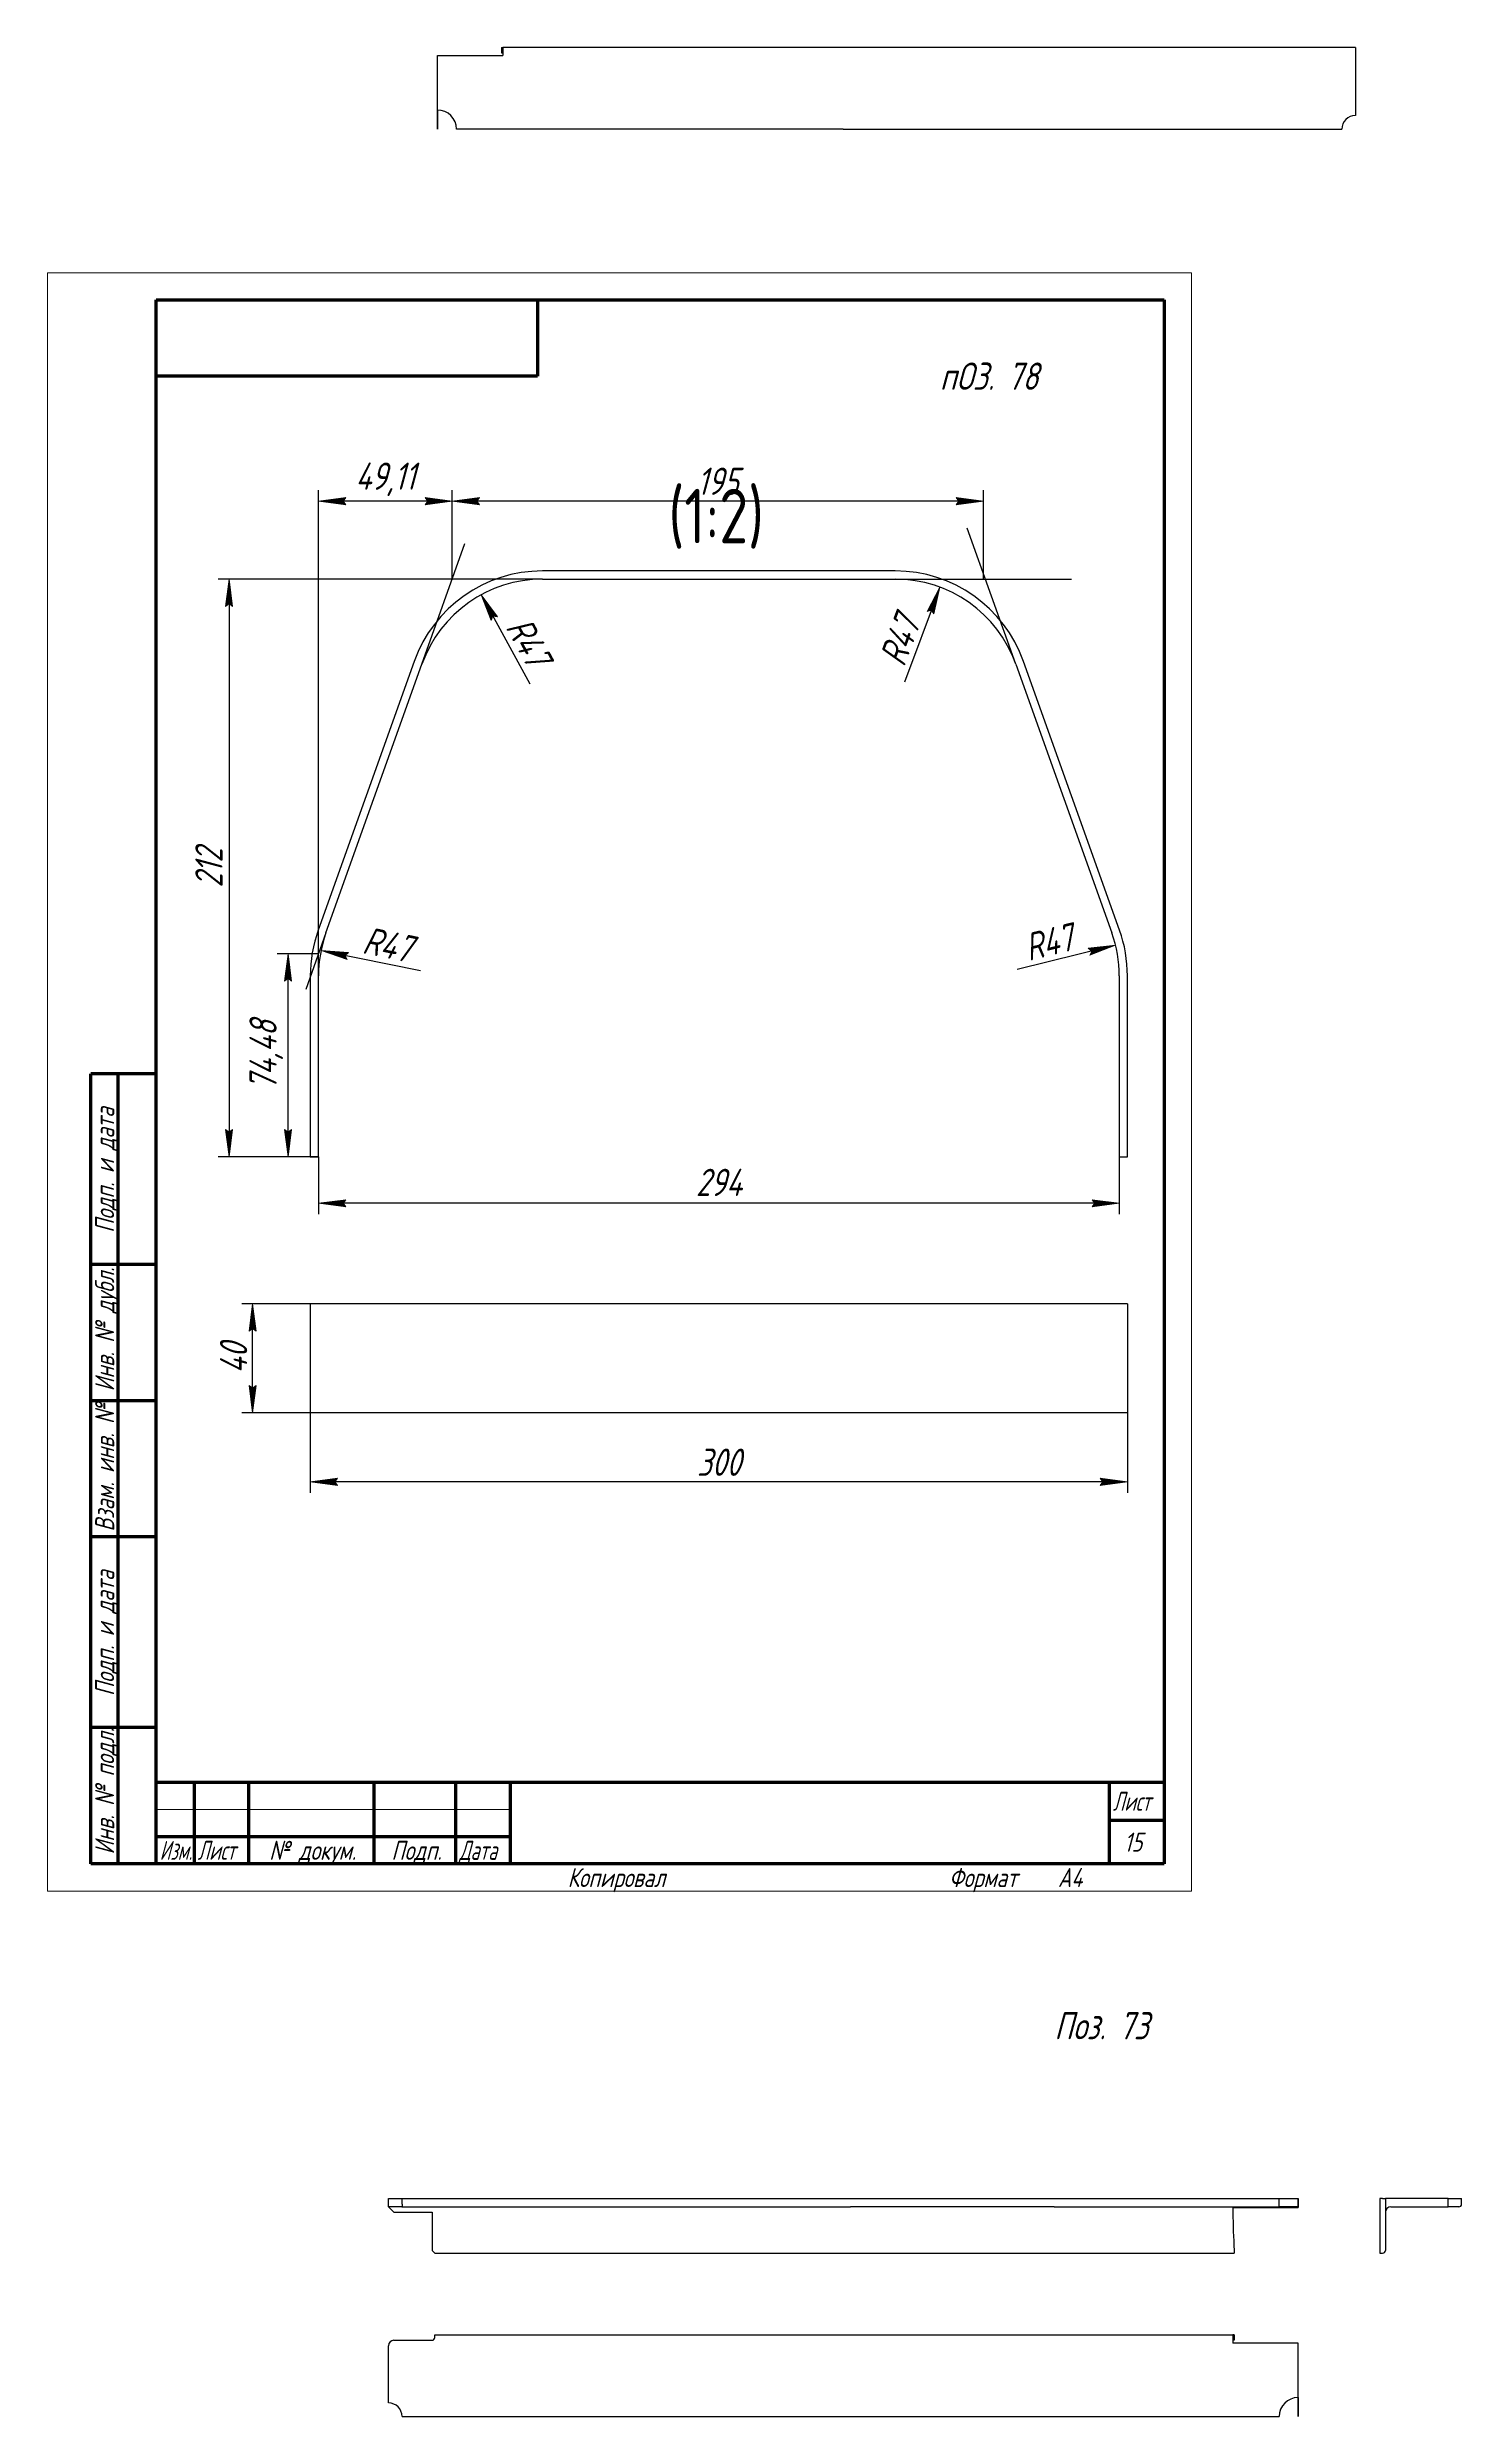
# Model space of a CAD drawing. Header units: millimetres. Extents: x 0 to 3617, y -258 to 680.
# Drawn here: x 2940 to 3199.6, y -96.4 to 338.4 of the extents above; entities that cross this region are included whole.
import ezdxf

# ---------------------------------------------------------------- set-up
doc = ezdxf.new("R2010")
doc.units = ezdxf.units.MM
doc.linetypes.add('K5LT_BASIC', pattern=[0])
doc.linetypes.add('K5LT_THIN', pattern=[0])
doc.layers.add('Системный слой', color=7, linetype='Continuous')
doc.layers.add('Системный слой (1)', color=7, linetype='Continuous', true_color=0x909090)
doc.styles.add('KDIMTEXTSTYLE', font='GOST_AU.SHX', dxfattribs={"width": 0.96, "oblique": 15, "height": 5})
doc.styles.add('KTEXTSTYLE', font='GOST_AU.SHX', dxfattribs={"width": 0.96, "height": 5})
doc.dimstyles.new('KDIMSTYLE (0.50)', dxfattribs={"dimtxt": 5, "dimasz": 1, "dimexe": 2, "dimexo": 0, "dimgap": 1, "dimtad": 1, "dimlfac": 2, "dimtxsty": 'KDIMTEXTSTYLE', "dimsah": 1, "dimcen": 0, "dimdle": 1, "dimadec": 0, "dimazin": 0, "dimtfac": 0.667, "dimtmove": 0, "dimatfit": 3, "dimfxl": 1, "dimtvp": 1, "dimtolj": 1, "dimtzin": 0, "dimarcsym": 0})

msp = doc.modelspace()

# ---------------------------------------------------------------- texts
at = {"color": 7, "char_height": 2.5, "attachment_point": 1, "style": 'KTEXTSTYLE'}
for s, insert in [('\\H3.5;\\W0.965;\\Q15;\\Q15;\\H5.00;пОЗ. 78', (3103.847, 280.5112)), ('\\H3.5;\\W0.965;\\Q15;\\Q0;\\H10.00;{\\c16711680;(1:2)}', (3054.0101, 257.3405)), ('\\H3.5;\\W0.965;\\Q15;\\Q15;\\H5.00;Поз. 73', (3124.842, -22.2077))]:
    msp.add_mtext(s, dxfattribs=dict(at, insert=insert))

# ---------------------------------------------------------------- blocks, each defined once
blk = doc.blocks.new('KDIMARROW_01')
at = {"layer": 'Системный слой'}
blk.add_hatch(color=0, dxfattribs=at).paths.add_polyline_path([(-5, -0.66), (0, 0), (-5, 0.66), (-4.5, 0)])
at = {"layer": 'Системный слой', "color": 0, "linetype": 'K5LT_THIN', "lineweight": 18}
for p, q in [((-4.5, 0), (-5, 0.66)), ((-5, 0.66), (0, 0)), ((0, 0), (-5, -0.66)), ((-5, -0.66), (-4.5, 0))]:
    blk.add_line(p, q, dxfattribs=at)
at = {"layer": 'Системный слой (1)', "color": 0, "linetype": 'K5LT_THIN', "lineweight": 18}
blk.add_line((0, 0), (-1, 0), dxfattribs=at)
blk = doc.blocks.new('D50')
at = {"color": 0, "lineweight": -2}
for p, q in [((2989.77, 134.77), (2989.77, 124.22)), ((3136.77, 134.77), (3136.77, 124.22)), ((3135.77, 126.22), (2990.77, 126.22))]:
    blk.add_line(p, q, dxfattribs=at)
at = {"layer": 'Defpoints', "color": 0}
for p in [(2989.77, 134.77), (3136.77, 134.77), (2989.77, 126.22)]:
    blk.add_point(p, dxfattribs=at)
at = {"color": 0, "lineweight": -2, "rotation": 180}
blk.add_blockref('KDIMARROW_01', (2989.77, 126.22), dxfattribs=at)
at = {"color": 0, "lineweight": -2}
blk.add_blockref('KDIMARROW_01', (3136.77, 126.22), dxfattribs=at)
at = {"color": 7, "insert": (3063.27, 130.06), "char_height": 5, "attachment_point": 5, "style": 'KDIMTEXTSTYLE'}
blk.add_mtext('\\A1;\\H5.0;\\W0.965;\\Q15;294', dxfattribs=at)
blk = doc.blocks.new('D51')
at = {"color": 0, "lineweight": -2}
for p, q in [((3030.89, 240.77), (2971.35, 240.77)), ((2973.35, 239.77), (2973.35, 135.77)), ((2989.77, 134.77), (2971.35, 134.77))]:
    blk.add_line(p, q, dxfattribs=at)
at = {"layer": 'Defpoints', "color": 0}
for p in [(3030.89, 240.77), (2973.35, 134.77), (2989.77, 134.77)]:
    blk.add_point(p, dxfattribs=at)
at = {"color": 0, "lineweight": -2}
for p, rotation in [((2973.35, 240.77), 90), ((2973.35, 134.77), 270)]:
    blk.add_blockref('KDIMARROW_01', p, dxfattribs=dict(at, rotation=rotation))
at = {"color": 7, "insert": (2969.66, 187.77), "char_height": 5, "attachment_point": 5, "rotation": 90, "style": 'KDIMTEXTSTYLE'}
blk.add_mtext('\\A1;\\H5.0;\\W0.965;\\Q15;212', dxfattribs=at)
blk = doc.blocks.new('D52')
at = {"color": 0, "lineweight": -2}
for p, q in [((2989.77, 172.01), (2982.18, 172.01)), ((2984.18, 135.77), (2984.18, 171.01)), ((2989.77, 134.77), (2982.18, 134.77))]:
    blk.add_line(p, q, dxfattribs=at)
at = {"layer": 'Defpoints', "color": 0}
for p in [(2984.18, 172.01), (2989.77, 172.01), (2989.77, 134.77)]:
    blk.add_point(p, dxfattribs=at)
at = {"color": 0, "lineweight": -2}
for p, rotation in [((2984.18, 172.01), 90), ((2984.18, 134.77), 270)]:
    blk.add_blockref('KDIMARROW_01', p, dxfattribs=dict(at, rotation=rotation))
at = {"color": 7, "insert": (2980.18, 153.39), "char_height": 5, "attachment_point": 5, "rotation": 90, "style": 'KDIMTEXTSTYLE'}
blk.add_mtext('\\A1;\\H5.0;\\W0.965;\\Q15;74,48', dxfattribs=at)
blk = doc.blocks.new('D53')
at = {"color": 0, "lineweight": -2}
for p, q in [((2989.77, 134.77), (2989.77, 257.08)), ((3014.33, 240.77), (3014.33, 257.08)), ((3013.33, 255.08), (2990.77, 255.08))]:
    blk.add_line(p, q, dxfattribs=at)
at = {"layer": 'Defpoints', "color": 0}
for p in [(2989.77, 255.08), (3014.33, 240.77), (2989.77, 134.77)]:
    blk.add_point(p, dxfattribs=at)
at = {"color": 0, "lineweight": -2, "rotation": 180}
blk.add_blockref('KDIMARROW_01', (2989.77, 255.08), dxfattribs=at)
at = {"color": 0, "lineweight": -2}
blk.add_blockref('KDIMARROW_01', (3014.33, 255.08), dxfattribs=at)
at = {"color": 7, "insert": (3002.05, 259.08), "char_height": 5, "attachment_point": 5, "style": 'KDIMTEXTSTYLE'}
blk.add_mtext('\\A1;\\H5.0;\\W0.965;\\Q15;49,11', dxfattribs=at)
blk = doc.blocks.new('D54')
at = {"color": 0, "lineweight": -2}
for p, q in [((3014.33, 240.77), (3014.33, 257.08)), ((3111.83, 240.77), (3111.83, 257.08)), ((3110.83, 255.08), (3015.33, 255.08))]:
    blk.add_line(p, q, dxfattribs=at)
at = {"layer": 'Defpoints', "color": 0}
for p in [(3014.33, 255.08), (3014.33, 240.77), (3111.83, 240.77)]:
    blk.add_point(p, dxfattribs=at)
at = {"color": 0, "lineweight": -2, "rotation": 180}
blk.add_blockref('KDIMARROW_01', (3014.33, 255.08), dxfattribs=at)
at = {"color": 0, "lineweight": -2}
blk.add_blockref('KDIMARROW_01', (3111.83, 255.08), dxfattribs=at)
at = {"color": 7, "insert": (3063.08, 258.73), "char_height": 5, "attachment_point": 5, "style": 'KDIMTEXTSTYLE'}
blk.add_mtext('\\A1;\\H5.0;\\W0.965;\\Q15;195', dxfattribs=at)
blk = doc.blocks.new('D55')
at = {"color": 0, "lineweight": -2}
blk.add_line((3020.12, 237.03), (3028.55, 221.57), dxfattribs=at)
at = {"layer": 'Defpoints', "color": 0}
for p in [(3019.64, 237.91), (3030.89, 217.27)]:
    blk.add_point(p, dxfattribs=at)
at = {"color": 0, "lineweight": -2, "rotation": 118.5935279683934}
blk.add_blockref('KDIMARROW_01', (3019.64, 237.91), dxfattribs=at)
at = {"color": 7, "insert": (3028.34, 229.26), "char_height": 5, "attachment_point": 5, "rotation": 298.5935, "style": 'KDIMTEXTSTYLE'}
blk.add_mtext('\\A1;\\H5.0;\\W0.965;\\Q15;R47', dxfattribs=at)
blk = doc.blocks.new('D56')
at = {"color": 0, "lineweight": -2}
blk.add_line((3103.5, 238.36), (3097.36, 221.86), dxfattribs=at)
at = {"layer": 'Defpoints', "color": 0}
for p in [(3103.85, 239.3), (3095.65, 217.27)]:
    blk.add_point(p, dxfattribs=at)
at = {"color": 0, "lineweight": -2, "rotation": 69.59223630563037}
blk.add_blockref('KDIMARROW_01', (3103.85, 239.3), dxfattribs=at)
at = {"color": 7, "insert": (3096.47, 229.5), "char_height": 5, "attachment_point": 5, "rotation": 69.5922, "style": 'KDIMTEXTSTYLE'}
blk.add_mtext('\\A1;\\H5.0;\\W0.965;\\Q15;R47', dxfattribs=at)
blk = doc.blocks.new('D57')
at = {"color": 0, "lineweight": -2}
blk.add_line((2991.22, 172.42), (3008.48, 168.92), dxfattribs=at)
at = {"layer": 'Defpoints', "color": 0}
for p in [(2990.24, 172.62), (3013.27, 167.94)]:
    blk.add_point(p, dxfattribs=at)
at = {"color": 0, "lineweight": -2, "rotation": 168.507727909936}
blk.add_blockref('KDIMARROW_01', (2990.24, 172.62), dxfattribs=at)
at = {"color": 7, "insert": (3002.45, 173.71), "char_height": 5, "attachment_point": 5, "rotation": 348.5077, "style": 'KDIMTEXTSTYLE'}
blk.add_mtext('\\A1;\\H5.0;\\W0.965;\\Q15;R47', dxfattribs=at)
blk = doc.blocks.new('D58')
at = {"color": 0, "lineweight": -2}
blk.add_line((3135.12, 173.33), (3118.02, 169.11), dxfattribs=at)
at = {"layer": 'Defpoints', "color": 0}
for p in [(3136.09, 173.57), (3113.27, 167.94)]:
    blk.add_point(p, dxfattribs=at)
at = {"color": 0, "lineweight": -2, "rotation": 13.85963655986904}
blk.add_blockref('KDIMARROW_01', (3136.09, 173.57), dxfattribs=at)
at = {"color": 7, "insert": (3123.84, 174.15), "char_height": 5, "attachment_point": 5, "rotation": 13.8596, "style": 'KDIMTEXTSTYLE'}
blk.add_mtext('\\A1;\\H5.0;\\W0.965;\\Q15;R47', dxfattribs=at)
blk = doc.blocks.new('D59')
at = {"color": 0, "lineweight": -2}
for p, q in [((2988.27, 107.77), (2975.68, 107.77)), ((2977.68, 88.77), (2977.68, 106.77)), ((2988.27, 87.77), (2975.68, 87.77))]:
    blk.add_line(p, q, dxfattribs=at)
at = {"layer": 'Defpoints', "color": 0}
for p in [(2977.68, 107.77), (2988.27, 107.77), (2988.27, 87.77)]:
    blk.add_point(p, dxfattribs=at)
at = {"color": 0, "lineweight": -2}
for p, rotation in [((2977.68, 107.77), 90), ((2977.68, 87.77), 270)]:
    blk.add_blockref('KDIMARROW_01', p, dxfattribs=dict(at, rotation=rotation))
at = {"color": 7, "insert": (2974.18, 97.77), "char_height": 5, "attachment_point": 5, "rotation": 90, "style": 'KDIMTEXTSTYLE'}
blk.add_mtext('\\A1;\\H5.0;\\W0.965;\\Q15;40', dxfattribs=at)
blk = doc.blocks.new('D60')
at = {"color": 0, "lineweight": -2}
for p, q in [((2988.27, 87.77), (2988.27, 73.1)), ((3138.27, 87.77), (3138.27, 73.1)), ((3137.27, 75.1), (2989.27, 75.1))]:
    blk.add_line(p, q, dxfattribs=at)
at = {"layer": 'Defpoints', "color": 0}
for p in [(2988.27, 87.77), (3138.27, 87.77), (2988.27, 75.1)]:
    blk.add_point(p, dxfattribs=at)
at = {"color": 0, "lineweight": -2, "rotation": 180}
blk.add_blockref('KDIMARROW_01', (2988.27, 75.1), dxfattribs=at)
at = {"color": 0, "lineweight": -2}
blk.add_blockref('KDIMARROW_01', (3138.27, 75.1), dxfattribs=at)
at = {"color": 7, "insert": (3063.27, 78.7), "char_height": 5, "attachment_point": 5, "style": 'KDIMTEXTSTYLE'}
blk.add_mtext('\\A1;\\H5.0;\\W0.965;\\Q15;300', dxfattribs=at)
blk = doc.blocks.new('U20')
at = {"color": 7, "linetype": 'K5LT_THIN', "lineweight": 18}
for p, q in [((2940, 0), (2940, 297)), ((2940, 297), (3150, 297)), ((3150, 297), (3150, 0)), ((2960, 15), (3025, 15)), ((3150, 0), (2940, 0))]:
    blk.add_line(p, q, dxfattribs=at)
at = {"color": 5, "linetype": 'K5LT_BASIC', "lineweight": 60, "true_color": 0x0000ff}
for p, q in [((2960, 5), (2960, 292)), ((2960, 292), (3145, 292)), ((3030, 292), (3030, 278)), ((3145, 292), (3145, 5)), ((3030, 278), (2960, 278)), ((2948, 5), (2948, 150)), ((2960, 150), (2948, 150)), ((2953, 5), (2953, 150)), ((2960, 115), (2948, 115)), ((2960, 90), (2948, 90)), ((2960, 65), (2948, 65)), ((2960, 30), (2948, 30)), ((2960, 20), (3145, 20)), ((2960, 5), (2960, 20)), ((2967, 5), (2967, 20)), ((2977, 5), (2977, 20)), ((3000, 5), (3000, 20)), ((3015, 5), (3015, 20)), ((3025, 5), (3025, 20)), ((3135, 5), (3135, 20)), ((2960, 10), (2967, 10)), ((2967, 10), (2977, 10)), ((2977, 10), (3000, 10)), ((3000, 10), (3015, 10)), ((3015, 10), (3025, 10)), ((3135, 13), (3145, 13)), ((2960, 5), (2948, 5)), ((3145, 5), (2960, 5))]:
    blk.add_line(p, q, dxfattribs=at)
at = {"color": 7, "char_height": 2.5, "attachment_point": 1, "rotation": 90, "style": 'KTEXTSTYLE'}
for s, insert in [('\\H3.5;\\W0.965;\\Q15;\\Q15;Подп. и дата', (2948.77, 120.8)), ('\\H3.5;\\W0.965;\\Q15;\\Q15;Инв. № дубл.', (2948.77, 91.71)), ('\\H3.5;\\W0.965;\\Q15;\\Q15;Взам. инв. №', (2948.77, 65.98)), ('\\H3.5;\\W0.965;\\Q15;\\Q15;Подп. и дата', (2948.77, 35.8)), ('\\H3.5;\\W0.965;\\Q15;\\Q15;Инв. № подл.', (2948.77, 6.71))]:
    blk.add_mtext(s, dxfattribs=dict(at, insert=insert))
at = {"color": 7, "char_height": 2.5, "attachment_point": 1, "style": 'KTEXTSTYLE'}
for s, insert in [('\\H3.5;\\W0.965;\\Q15;\\Q15;\\W0.816;Лист', (3135.6, 18.23)), ('\\H3.5;\\W0.965;\\Q15;\\Q15;\\W0.797;Изм.', (2960.61, 9.23)), ('\\H3.5;\\W0.965;\\Q15;\\Q15;\\W0.816;Лист', (2967.6, 9.23)), ('\\H3.5;\\W0.965;\\Q15;\\Q15;№ докум.', (2980.72, 9.23)), ('\\H3.5;\\W0.965;\\Q15;\\Q15;Подп.', (3003.15, 9.23)), ('\\H3.5;\\W0.965;\\Q15;\\Q15;\\W0.816;Дата', (3015.6, 9.23)), ('\\H3.5;\\W0.965;\\Q15;\\Q15;15', (3137.65, 10.73)), ('\\H3.5;\\W0.965;\\Q15;\\Q15;Копировал', (3035.5, 4.23)), ('\\H3.5;\\W0.965;\\Q15;\\Q15;Формат', (3105.5, 4.23)), ('\\H3.5;\\W0.965;\\Q15;\\Q15;A4', (3125.5, 4.23))]:
    blk.add_mtext(s, dxfattribs=dict(at, insert=insert))

# ---------------------------------------------------------------- dimensions: what is measured, and where the dimension line sits
at = {"color": 7}
for base, p1, p2, picture, middle in [((2989.7705, 255.0848), (3014.3276, 240.7713), (2989.7705, 134.7713), 'D53', (3002.0491, 255.0848)), ((3014.3276, 255.0848), (3111.8288, 240.7713), (3014.3276, 240.7713), 'D54', (3063.0782, 255.0848)), ((2989.7705, 126.2217), (3136.7705, 134.7713), (2989.7705, 134.7713), 'D50', (3063.2705, 126.2217)), ((2988.2705, 75.0955), (3138.2705, 87.7713), (2988.2705, 87.7713), 'D60', (3063.2705, 75.0955))]:
    dim = msp.add_linear_dim(base=base, p1=p1, p2=p2, dimstyle='KDIMSTYLE (0.50)', override={"dimexo": 0, "dimpost": '\\H5.0;\\W0.965;\\Q15;<>', "dimblk1": 'KDIMARROW_01', "dimblk2": 'KDIMARROW_01', "dimse1": 0, "dimse2": 0, "dimclrt": 7, "dimtolj": 1}, dxfattribs=at)
    dim.commit()
    dim.dimension.update_dxf_attribs({"geometry": picture, "text_midpoint": middle, "dimtype": 160})
for base, p1, p2, picture, middle in [((2973.3521, 134.7713), (3030.8885, 240.7713), (2989.7705, 134.7713), 'D51', (2973.3521, 187.7713)), ((2984.1751, 172.0115), (2989.7705, 134.7713), (2989.7705, 172.0115), 'D52', (2984.1751, 153.3914)), ((2977.6772, 107.7713), (2988.2705, 87.7713), (2988.2705, 107.7713), 'D59', (2977.6772, 97.7713))]:
    dim = msp.add_linear_dim(base=base, p1=p1, p2=p2, angle=90, dimstyle='KDIMSTYLE (0.50)', override={"dimexo": 0, "dimpost": '\\H5.0;\\W0.965;\\Q15;<>', "dimblk1": 'KDIMARROW_01', "dimblk2": 'KDIMARROW_01', "dimse1": 0, "dimse2": 0, "dimclrt": 7, "dimtolj": 1}, dxfattribs=at)
    dim.commit()
    dim.dimension.update_dxf_attribs({"geometry": picture, "text_midpoint": middle, "dimtype": 160})
for center, mpoint, picture, middle in [((3095.6526, 217.2713), (3103.847, 239.2964), 'D56', (3099.7498, 228.2839)), ((3030.8885, 217.2713), (3019.6416, 237.9052), 'D55', (3025.2651, 227.5883)), ((3113.2705, 167.941), (3136.0864, 173.5703), 'D58', (3124.6784, 170.7556)), ((3013.2705, 167.941), (2990.2417, 172.623), 'D57', (3001.7561, 170.282))]:
    dim = msp.add_radius_dim(center=center, mpoint=mpoint, dimstyle='KDIMSTYLE (0.50)', override={"dimpost": '\\H5.0;\\W0.965;\\Q15;R<>', "dimblk2": 'KDIMARROW_01', "dimclrt": 7, "dimtolj": 1}, dxfattribs=at)
    dim.commit()
    dim.dimension.update_dxf_attribs({"geometry": picture, "text_midpoint": middle, "dimtype": 164})

# ---------------------------------------------------------------- linework, layer by layer
at = {"color": 1}
for p, q in [((3011.6063, 336.8526), (3011.6142, 336.8526)), ((3011.6076, 323.8526), (3011.6076, 336.3526)), ((3011.6142, 336.8526), (3023.6142, 336.8526)), ((3011.6142, 326.8526), (3011.6142, 336.8526)), ((3023.3378, 338.3526), (3023.3378, 337.8526)), ((3023.3378, 338.3526), (3023.6142, 338.3526)), ((3023.3647, 337.3526), (3023.5969, 337.3526)), ((3180.1142, 338.3526), (3023.6142, 338.3526)), ((3023.6142, 338.3526), (3023.6142, 336.8526)), ((3180.1142, 338.3526), (3180.1142, 325.8526)), ((3011.6142, 326.8526), (3011.6142, 323.3526)), ((3011.6142, 323.3526), (3011.6112, 323.3526)), ((3061.1032, 323.3526), (3015.1142, 323.3526)), ((3086.1113, 323.3526), (3061.1032, 323.3526)), ((3086.1113, 323.3526), (3177.6142, 323.3526)), ((3117.7835, 225.1752), (3108.8706, 250.1314)), ((3008.7576, 225.1752), (3016.6615, 247.3062)), ((3030.8885, 240.7713), (3001.8885, 240.7713)), ((3095.6526, 242.2713), (3030.8885, 242.2713)), ((3030.8885, 240.7713), (3095.6526, 240.7713)), ((3095.6526, 240.7713), (3128.0051, 240.7713)), ((3007.345, 225.6798), (2989.727, 176.3494)), ((2991.1396, 175.8449), (3008.7576, 225.1752)), ((3117.7835, 225.1752), (3135.4015, 175.8449)), ((3136.8141, 176.3494), (3119.1961, 225.6798)), ((2989.7705, 167.941), (2989.7705, 180.441)), ((2991.1396, 175.8449), (2987.4399, 165.4857)), ((2988.2705, 167.941), (2988.2705, 134.7713)), ((2989.7705, 134.7713), (2989.7705, 167.941)), ((3136.7705, 167.941), (3136.7705, 134.7713)), ((3138.2705, 134.7713), (3138.2705, 167.941)), ((2988.2705, 134.7713), (2989.7705, 134.7713)), ((3136.7705, 134.7713), (3138.2705, 134.7713)), ((2989.727, 107.7713), (2988.2705, 107.7713)), ((2988.2705, 107.7713), (2988.2705, 87.7713)), ((3007.345, 107.7713), (2989.727, 107.7713)), ((3030.8885, 107.7713), (3007.345, 107.7713)), ((3095.6526, 107.7713), (3030.8885, 107.7713)), ((3119.1961, 107.7713), (3095.6526, 107.7713)), ((3136.8141, 107.7713), (3119.1961, 107.7713)), ((3138.2705, 107.7713), (3136.8141, 107.7713)), ((3138.2705, 107.7713), (3138.2705, 87.7713)), ((2989.727, 87.7713), (2988.2705, 87.7713)), ((3007.345, 87.7713), (2989.727, 87.7713)), ((3030.8885, 87.7713), (3007.345, 87.7713)), ((3095.6526, 87.7713), (3030.8885, 87.7713)), ((3119.1961, 87.7713), (3095.6526, 87.7713)), ((3136.8141, 87.7713), (3119.1961, 87.7713)), ((3138.2705, 87.7713), (3136.8141, 87.7713)), ((3002.6073, -57.9455), (3002.6073, -56.4455)), ((3002.6073, -56.4455), (3005.1073, -56.4455)), ((3005.1073, -56.4455), (3087.4338, -56.4455)), ((3005.1073, -57.4455), (3005.1073, -56.4455)), ((3087.4338, -56.4455), (3124.842, -56.4455)), ((3124.842, -56.4455), (3166.1073, -56.4455)), ((3166.1073, -57.4455), (3166.1073, -56.4455)), ((3166.1073, -56.4455), (3169.6073, -56.4455)), ((3169.6073, -57.4455), (3169.6073, -56.4455)), ((3184.6152, -56.4455), (3184.6152, -66.4455)), ((3185.1152, -56.4455), (3184.6152, -56.4455)), ((3185.1152, -56.4455), (3185.6152, -56.4455)), ((3185.6152, -56.4455), (3185.6152, -58.9455)), ((3186.6152, -56.4455), (3185.6152, -56.4455)), ((3197.1152, -56.4455), (3186.6152, -56.4455)), ((3197.1152, -57.9455), (3197.1152, -56.4455)), ((3197.1152, -56.4455), (3199.6152, -56.4455)), ((3199.6152, -57.4455), (3199.6152, -56.4455)), ((3005.0568, -57.9455), (3002.6073, -57.9455)), ((3002.6073, -57.9455), (3003.6073, -58.9455)), ((3003.6073, -58.9455), (3010.6073, -58.9455)), ((3005.0568, -57.9455), (3087.4338, -57.9455)), ((3010.6073, -58.9455), (3010.6073, -65.9455)), ((3124.842, -57.9455), (3087.4338, -57.9455)), ((3124.842, -57.9455), (3166.1432, -57.9455)), ((3157.6147, -58.0794), (3169.6152, -58.0794)), ((3169.6073, -57.9455), (3166.1432, -57.9455)), ((3169.6073, -57.9455), (3169.6073, -57.4455)), ((3169.6073, -57.9455), (3169.614, -57.9455)), ((3185.6152, -58.9455), (3185.6152, -65.9455)), ((3186.6152, -57.9455), (3197.1152, -57.9455)), ((3199.1152, -57.9455), (3197.1152, -57.9455)), ((3011.1073, -66.4455), (3010.6073, -65.9455)), ((3011.1073, -66.4455), (3087.4338, -66.4455)), ((3087.4338, -66.4455), (3124.842, -66.4455)), ((3124.842, -66.4455), (3157.8838, -66.4455)), ((3184.6152, -66.4455), (3185.1152, -66.4455)), ((3003.6073, -82.4455), (3010.6073, -82.4455)), ((3011.1073, -81.4455), (3157.6073, -81.4455)), ((3011.1073, -81.9455), (3011.1073, -81.4455)), ((3157.8838, -81.4455), (3157.6073, -81.4455)), ((3157.6073, -81.4455), (3157.6073, -82.9455)), ((3157.8568, -82.4455), (3157.6246, -82.4455)), ((3157.8838, -81.4455), (3157.8838, -81.9455)), ((3002.6073, -93.9455), (3002.6073, -83.4455)), ((3169.6073, -82.9455), (3157.6073, -82.9455)), ((3169.6152, -82.9455), (3169.6073, -82.9455)), ((3169.6073, -92.9455), (3169.6073, -82.9455)), ((3169.614, -95.9455), (3169.614, -83.4455)), ((3169.6073, -92.9455), (3169.6073, -96.4455)), ((3005.1073, -96.4455), (3087.4338, -96.4455)), ((3087.4338, -96.4455), (3124.842, -96.4455)), ((3124.842, -96.4455), (3166.1073, -96.4455)), ((3169.6073, -96.4455), (3169.6103, -96.4455))]:
    msp.add_line(p, q, dxfattribs=at)
for centre, radius, start, end in [((3011.6142, 323.3526), 3.5, 0, 90), ((3180.1142, 323.3526), 2.5, 90, 180), ((3030.8885, 217.2713), 25, 90, 160.346176), ((3030.8885, 217.2713), 23.5, 90, 160.346176), ((3095.6526, 217.2713), 25, 19.653824, 90), ((3095.6526, 217.2713), 23.5, 19.653824, 90), ((3013.2705, 167.941), 25, 160.346176, 180), ((3013.2705, 167.941), 23.5, 160.346176, 180), ((3113.2705, 167.941), 23.5, 0, 19.653824), ((3113.2705, 167.941), 25, 0, 19.653824), ((3338.6073, -56.4455), 169, 180, 180.33903), ((3338.6073, -56.4455), 181, 180.517244, 180.791403), ((3338.6073, -56.4455), 181, 180.791403, 183.008619), ((3338.6073, -56.4455), 169, 180.33903, 180.508549), ((3338.6073, -56.4455), 169, 180.508549, 180.553972), ((3186.6152, -58.9455), 1, 90, 180), ((3199.1152, -57.4455), 0.5, 270, 0), ((3338.6073, -56.4455), 181, 183.008619, 183.167125), ((3185.1152, -65.9455), 0.5, 270, 0), ((3003.6073, -83.4455), 1, 90, 180), ((3010.6073, -81.9455), 0.5, 270, 0), ((3002.6073, -96.4455), 2.5, 0, 90), ((3169.6073, -96.4455), 3.5, 90, 180)]:
    msp.add_arc(centre, radius, start, end, dxfattribs=at)
for points, knots in [([(3011.6076, 336.3526), (3011.6076, 336.4965), (3011.6072, 336.6686), (3011.6065, 336.8241), (3011.6063, 336.8526)], [0, 0, 0, 0, 4.06276943, 5, 5, 5, 5]), ([(3023.3378, 337.8526), (3023.3378, 337.7812), (3023.3391, 337.6686), (3023.3435, 337.5404), (3023.3477, 337.4628), (3023.3529, 337.4002), (3023.3586, 337.3613), (3023.3629, 337.3526), (3023.3647, 337.3526)], [0, 0, 0, 0, 2.4517791, 3.87794833, 5.13895187, 6.20957063, 7.78698193, 9, 9, 9, 9]), ([(3023.5969, 337.3526), (3023.5976, 337.3526), (3023.599, 337.3453), (3023.6005, 337.3172), (3023.602, 337.2725), (3023.6031, 337.2251), (3023.6041, 337.1646), (3023.6048, 337.1096), (3023.6057, 337.0275), (3023.6063, 336.9401), (3023.6067, 336.8721), (3023.6068, 336.8526)], [0, 0, 0, 0, 1.58605655, 3.49544037, 4.37356881, 6.18165728, 7.11807317, 8.15105635, 9.26190794, 11.23292724, 12, 12, 12, 12]), ([(3011.6112, 323.3526), (3011.611, 323.3526), (3011.6105, 323.3627), (3011.6097, 323.4053), (3011.609, 323.4726), (3011.6081, 323.5864), (3011.6076, 323.7222), (3011.6076, 323.8245), (3011.6076, 323.8526)], [0, 0, 0, 0, 1.41118776, 2.79796108, 4.05965836, 5.50290006, 8.04484232, 9, 9, 9, 9]), ([(3005.1073, -57.4455), (3005.1073, -57.4918), (3005.1074, -57.5788), (3005.1068, -57.6906), (3005.1047, -57.7753), (3005.1007, -57.8374), (3005.0951, -57.8799), (3005.0843, -57.9262), (3005.071, -57.9442), (3005.0581, -57.9455), (3005.0568, -57.9455)], [0, 0, 0, 0, 1.93452021, 3.64951273, 5.04939819, 6.27532155, 7.40056492, 8.26925268, 10.73730842, 11, 11, 11, 11]), ([(3166.1432, -57.9455), (3166.1375, -57.9455), (3166.1292, -57.9376), (3166.1221, -57.9141), (3166.1184, -57.894), (3166.1161, -57.878), (3166.1137, -57.8549), (3166.1108, -57.8154), (3166.1088, -57.7584), (3166.1077, -57.6829), (3166.1074, -57.6047), (3166.1073, -57.5213), (3166.1073, -57.4699), (3166.1073, -57.4455)], [0, 0, 0, 0, 2.11500833, 3.51560126, 4.10268555, 4.72504364, 5.31791094, 6.40866199, 8.21087026, 9.42804132, 11.27206717, 12.7160121, 14, 14, 14, 14]), ([(3157.6246, -82.4455), (3157.6239, -82.4455), (3157.6226, -82.4528), (3157.621, -82.4808), (3157.6195, -82.5255), (3157.6184, -82.573), (3157.6174, -82.6335), (3157.6167, -82.6884), (3157.6158, -82.7706), (3157.6152, -82.858), (3157.6148, -82.926), (3157.6147, -82.9455)], [0, 0, 0, 0, 1.58605655, 3.49544037, 4.37356881, 6.18165728, 7.11807317, 8.15105635, 9.26190794, 11.23292724, 12, 12, 12, 12]), ([(3157.8838, -81.9455), (3157.8838, -82.0169), (3157.8824, -82.1295), (3157.8781, -82.2577), (3157.8738, -82.3353), (3157.8687, -82.3979), (3157.863, -82.4367), (3157.8587, -82.4455), (3157.8568, -82.4455)], [0, 0, 0, 0, 2.4517791, 3.87794833, 5.13895187, 6.20957063, 7.78698193, 9, 9, 9, 9]), ([(3169.614, -83.4455), (3169.614, -83.3015), (3169.6143, -83.1295), (3169.6151, -82.9739), (3169.6152, -82.9455)], [0, 0, 0, 0, 4.06276943, 5, 5, 5, 5]), ([(3169.6103, -96.4455), (3169.6105, -96.4455), (3169.611, -96.4354), (3169.6118, -96.3928), (3169.6126, -96.3255), (3169.6134, -96.2117), (3169.6139, -96.0759), (3169.614, -95.9736), (3169.614, -95.9455)], [0, 0, 0, 0, 1.41118776, 2.79796108, 4.05965836, 5.50290006, 8.04484232, 9, 9, 9, 9])]:
    msp.add_open_spline(points, degree=3, knots=knots, dxfattribs=at)

# ---------------------------------------------------------------- block references
msp.add_blockref('U20', (0, 0))

msp.set_redraw_order([(e.dxf.handle, doc.entitydb.next_handle()) for e in msp.query("TEXT MTEXT ATTDEF DIMENSION ARC_DIMENSION")])  # texts and dimensions are drawn at this point

doc.saveas('drawing.dxf')
